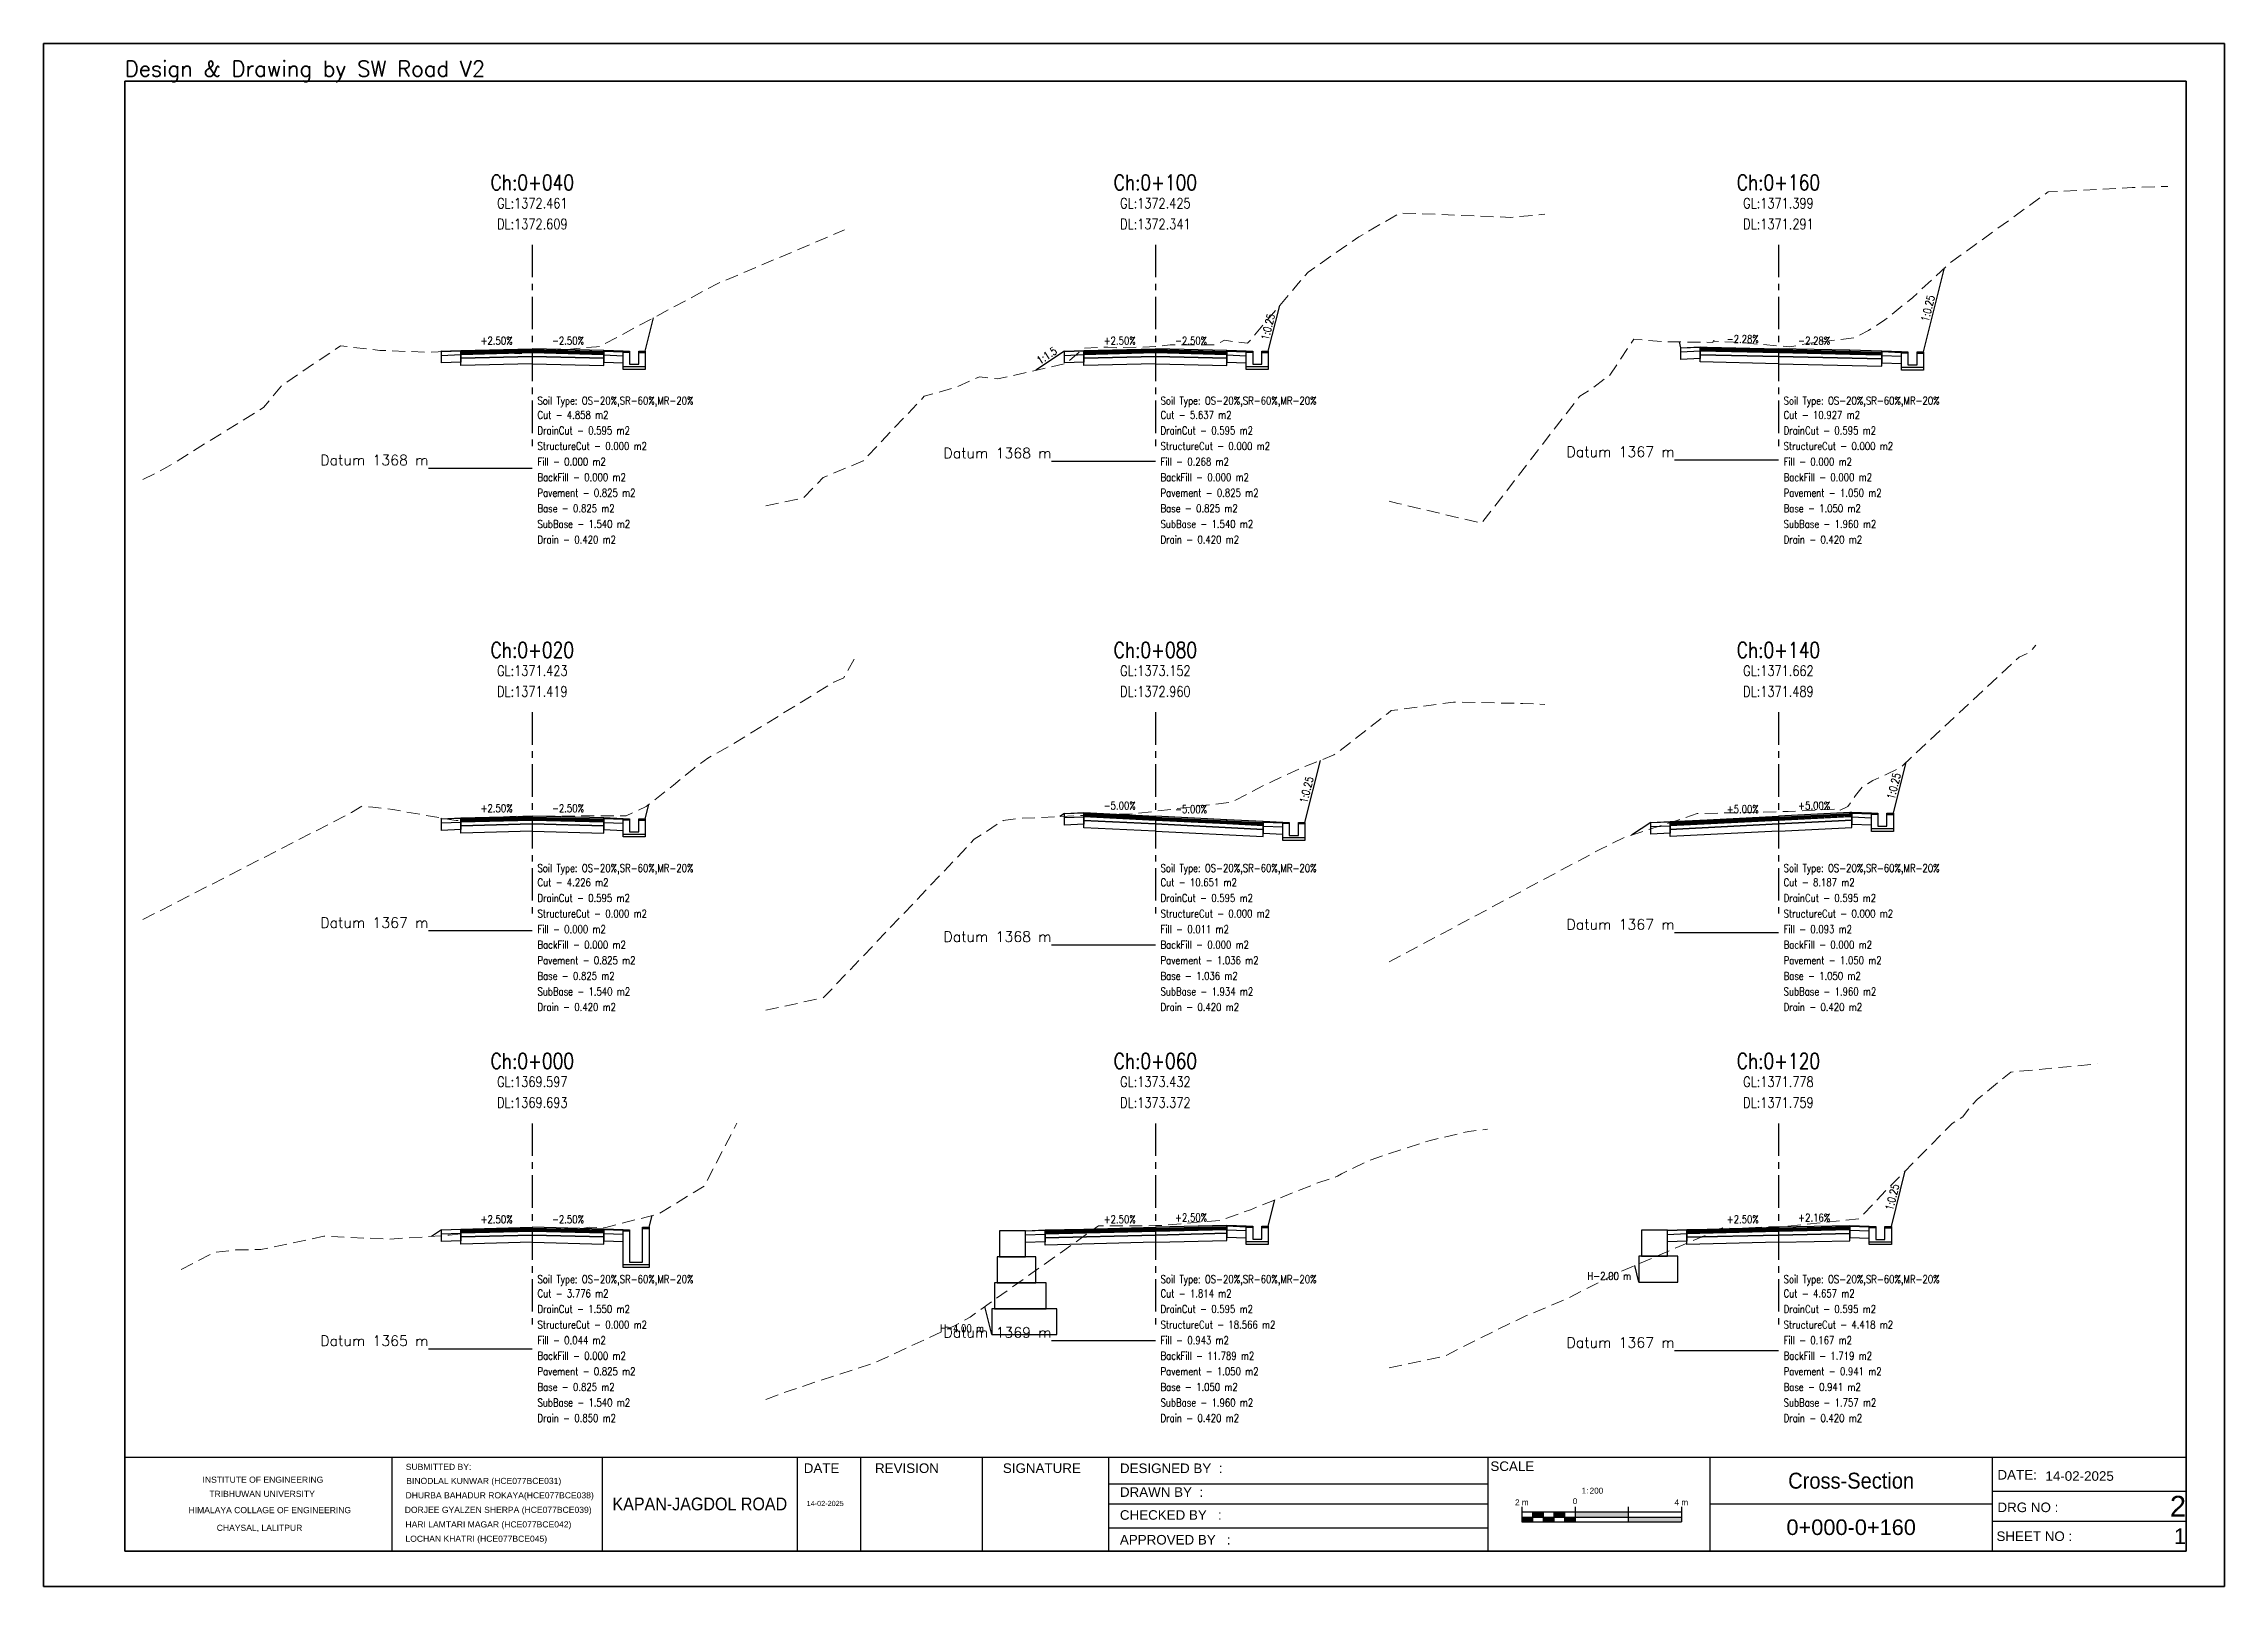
# Model space of a CAD drawing. Extents: x -19 to 1577, y -12 to 48.
# Drawn here: x -18.8 to 65.2, y -11.7 to 47.7 of the extents above; entities that cross this region are included whole.
import ezdxf
from ezdxf.enums import TextEntityAlignment as Align

# ---------------------------------------------------------------- set-up
doc = ezdxf.new("R2010")
doc.units = 0
doc.header["$MEASUREMENT"] = 0
doc.linetypes.add('Center', pattern=[2, 1.25, -0.25, 0.25, -0.25])
doc.linetypes.add('Dashed', pattern=[0.75, 0.5, -0.25])
for name, color, linetype in [('BackFill-Area', 7, 'Continuous'), ('Base', 6, 'Continuous'), ('Base-Area', 7, 'Continuous'), ('Cut-Area', 7, 'Continuous'), ('CutFillLine', 4, 'Continuous'), ('Drain', 3, 'Continuous'), ('Drain-Area', 7, 'Continuous'), ('DrainCut-Area', 7, 'Continuous'), ('ExtraWideningLayers', 7, 'Continuous'), ('Fill-Area', 7, 'Continuous'), ('Frame', 7, 'Continuous'), ('GabionRetainingWall', 140, 'Continuous'), ('Height', 7, 'Continuous'), ('L_CF_Slope', 7, 'Continuous'), ('L_Slope', 7, 'Continuous'), ('Pavement-Area', 7, 'Continuous'), ('PavementLayers', 1, 'Continuous'), ('R_CF_Slope', 7, 'Continuous'), ('R_Slope', 7, 'Continuous'), ('Shoulder', 2, 'Continuous'), ('Soil Type', 7, 'Continuous'), ('StructureCut-Area', 7, 'Continuous'), ('SubBase', 7, 'Continuous'), ('SubBase-Area', 7, 'Continuous')]:
    doc.layers.add(name, color=color, linetype=linetype)
for name, color, linetype, lineweight in [('CenterLine', 5, 'Center', 25), ('ChainageTxt', 7, 'Continuous', 25), ('DatumLabel', 1, 'Continuous', 25), ('DLTxt', 1, 'Continuous', 25), ('GL', 104, 'Dashed', 18), ('GLTxt', 3, 'Continuous', 25)]:
    doc.layers.add(name, color=color, linetype=linetype, lineweight=lineweight)
doc.styles.add('ARIAL', font='arial.ttf')
doc.styles.get("Standard").update_dxf_attribs({"font": 'simplex.shx'})

msp = doc.modelspace()

# ---------------------------------------------------------------- texts
msp.add_text('Design & Drawing by SW Road V2', height=0.6).set_placement((-15.7, 46.3), align=Align.BOTTOM_LEFT)
at = {"layer": 'BackFill-Area', "width": 0.8}
for s, p in [('BackFill - 0.000 m2', (0.2, 31.2)), ('BackFill - 0.000 m2', (24.2, 31.2)), ('BackFill - 0.000 m2', (48.2, 31.2)), ('BackFill - 0.000 m2', (0.2, 13.2)), ('BackFill - 0.000 m2', (24.2, 13.2)), ('BackFill - 0.000 m2', (48.2, 13.2)), ('BackFill - 0.000 m2', (0.2, -2.627)), ('BackFill - 11.789 m2', (24.2, -2.627)), ('BackFill - 1.719 m2', (48.2, -2.627))]:
    msp.add_text(s, height=0.3, dxfattribs=at).set_placement(p, align=Align.TOP_LEFT)
at = {"layer": 'Base-Area', "width": 0.8}
for s, p in [('Base - 0.825 m2', (0.2, 30)), ('Base - 0.825 m2', (24.2, 30)), ('Base - 1.050 m2', (48.2, 30)), ('Base - 0.825 m2', (0.2, 12)), ('Base - 1.036 m2', (24.2, 12)), ('Base - 1.050 m2', (48.2, 12)), ('Base - 0.825 m2', (0.2, -3.827)), ('Base - 1.050 m2', (24.2, -3.827)), ('Base - 0.941 m2', (48.2, -3.827))]:
    msp.add_text(s, height=0.3, dxfattribs=at).set_placement(p, align=Align.TOP_LEFT)
at = {"layer": 'ChainageTxt', "width": 0.8}
for s, p in [('Ch:0+040', (0, 42.4)), ('Ch:0+100', (24, 42.4)), ('Ch:0+160', (48, 42.4)), ('Ch:0+020', (0, 24.4)), ('Ch:0+080', (24, 24.4)), ('Ch:0+140', (48, 24.4)), ('Ch:0+000', (0, 8.573)), ('Ch:0+060', (24, 8.573)), ('Ch:0+120', (48, 8.573))]:
    msp.add_text(s, height=0.6, dxfattribs=at).set_placement(p, align=Align.MIDDLE_CENTER)
at = {"layer": 'Cut-Area', "width": 0.8}
for s, p in [('Cut - 4.858 m2', (0.2, 33.6)), ('Cut - 5.637 m2', (24.2, 33.6)), ('Cut - 10.927 m2', (48.2, 33.6)), ('Cut - 4.226 m2', (0.2, 15.6)), ('Cut - 10.651 m2', (24.2, 15.6)), ('Cut - 8.187 m2', (48.2, 15.6)), ('Cut - 3.776 m2', (0.2, -0.227)), ('Cut - 1.814 m2', (24.2, -0.227)), ('Cut - 4.657 m2', (48.2, -0.227))]:
    msp.add_text(s, height=0.3, dxfattribs=at).set_placement(p, align=Align.TOP_LEFT)
at = {"layer": 'DatumLabel'}
for s, p in [('Datum 1368 m', (20, 31.659)), ('Datum 1367 m', (44, 31.709)), ('Datum 1368 m', (-4, 31.391)), ('Datum 1367 m', (-4, 13.581)), ('Datum 1368 m', (20, 13.04)), ('Datum 1367 m', (44, 13.511)), ('Datum 1369 m', (20, -2.198)), ('Datum 1365 m', (-4, -2.519)), ('Datum 1367 m', (44, -2.586))]:
    msp.add_text(s, height=0.4, dxfattribs=at).set_placement(p, align=Align.BOTTOM_RIGHT)
at = {"layer": 'DLTxt', "width": 0.8}
for s, p in [('DL:1372.609', (0, 40.8)), ('DL:1372.341', (24, 40.8)), ('DL:1371.291', (48, 40.8)), ('DL:1371.419', (0, 22.8)), ('DL:1372.960', (24, 22.8)), ('DL:1371.489', (48, 22.8)), ('DL:1369.693', (0, 6.973)), ('DL:1373.372', (24, 6.973)), ('DL:1371.759', (48, 6.973))]:
    msp.add_text(s, height=0.4, dxfattribs=at).set_placement(p, align=Align.MIDDLE_CENTER)
at = {"layer": 'Drain-Area', "width": 0.8}
for s, p in [('Drain - 0.420 m2', (0.2, 28.8)), ('Drain - 0.420 m2', (24.2, 28.8)), ('Drain - 0.420 m2', (48.2, 28.8)), ('Drain - 0.420 m2', (0.2, 10.8)), ('Drain - 0.420 m2', (24.2, 10.8)), ('Drain - 0.420 m2', (48.2, 10.8)), ('Drain - 0.850 m2', (0.2, -5.027)), ('Drain - 0.420 m2', (24.2, -5.027)), ('Drain - 0.420 m2', (48.2, -5.027))]:
    msp.add_text(s, height=0.3, dxfattribs=at).set_placement(p, align=Align.TOP_LEFT)
at = {"layer": 'DrainCut-Area', "width": 0.8}
for s, p in [('DrainCut - 0.595 m2', (0.2, 33)), ('DrainCut - 0.595 m2', (24.2, 33)), ('DrainCut - 0.595 m2', (48.2, 33)), ('DrainCut - 0.595 m2', (0.2, 15)), ('DrainCut - 0.595 m2', (24.2, 15)), ('DrainCut - 0.595 m2', (48.2, 15)), ('DrainCut - 1.550 m2', (0.2, -0.827)), ('DrainCut - 0.595 m2', (24.2, -0.827)), ('DrainCut - 0.595 m2', (48.2, -0.827))]:
    msp.add_text(s, height=0.3, dxfattribs=at).set_placement(p, align=Align.TOP_LEFT)
at = {"layer": 'Fill-Area', "width": 0.8}
for s, p in [('Fill - 0.000 m2', (0.2, 31.8)), ('Fill - 0.268 m2', (24.2, 31.8)), ('Fill - 0.000 m2', (48.2, 31.8)), ('Fill - 0.000 m2', (0.2, 13.8)), ('Fill - 0.011 m2', (24.2, 13.8)), ('Fill - 0.093 m2', (48.2, 13.8)), ('Fill - 0.044 m2', (0.2, -2.027)), ('Fill - 0.943 m2', (24.2, -2.027)), ('Fill - 0.167 m2', (48.2, -2.027))]:
    msp.add_text(s, height=0.3, dxfattribs=at).set_placement(p, align=Align.TOP_LEFT)
at = {"layer": 'GLTxt', "width": 0.8}
for s, p in [('GL:1372.461', (0, 41.6)), ('GL:1372.425', (24, 41.6)), ('GL:1371.399', (48, 41.6)), ('GL:1371.423', (0, 23.6)), ('GL:1373.152', (24, 23.6)), ('GL:1371.662', (48, 23.6)), ('GL:1369.597', (0, 7.773)), ('GL:1373.432', (24, 7.773)), ('GL:1371.778', (48, 7.773))]:
    msp.add_text(s, height=0.4, dxfattribs=at).set_placement(p, align=Align.MIDDLE_CENTER)
at = {"layer": 'Height', "width": 0.8}
for s, p in [('H-2.00 m', (42.327, 0.055)), ('H-4.00 m', (17.4, -1.963))]:
    msp.add_text(s, height=0.3, dxfattribs=at).set_placement(p, align=Align.BOTTOM_RIGHT)
at = {"layer": 'L_CF_Slope', "width": 0.8}
msp.add_text('1:1.5', height=0.3, rotation=33.69007, dxfattribs=at).set_placement((19.951, 35.535), align=Align.BOTTOM_CENTER)
at = {"layer": 'L_Slope', "width": 0.8}
for s, p in [('+2.50%', (-1.375, 36.066)), ('+2.50%', (22.625, 36.066)), ('-2.28%', (46.625, 36.131)), ('-5.00%', (22.625, 18.169)), ('+2.50%', (-1.375, 18.066)), ('+5.00%', (46.625, 18.031)), ('+2.50%', (-1.375, 2.239)), ('+2.50%', (22.625, 2.239)), ('+2.50%', (46.625, 2.239))]:
    msp.add_text(s, height=0.3, dxfattribs=at).set_placement(p, align=Align.BOTTOM_CENTER)
at = {"layer": 'Pavement-Area', "width": 0.8}
for s, p in [('Pavement - 0.825 m2', (0.2, 30.6)), ('Pavement - 0.825 m2', (24.2, 30.6)), ('Pavement - 1.050 m2', (48.2, 30.6)), ('Pavement - 0.825 m2', (0.2, 12.6)), ('Pavement - 1.036 m2', (24.2, 12.6)), ('Pavement - 1.050 m2', (48.2, 12.6)), ('Pavement - 0.825 m2', (0.2, -3.227)), ('Pavement - 1.050 m2', (24.2, -3.227)), ('Pavement - 0.941 m2', (48.2, -3.227))]:
    msp.add_text(s, height=0.3, dxfattribs=at).set_placement(p, align=Align.TOP_LEFT)
at = {"layer": 'R_CF_Slope', "width": 0.8}
for p in [(53.992, 37.494), (28.571, 36.783), (30.057, 18.955), (52.677, 19.098), (52.618, 3.274)]:
    msp.add_text('1:0.25', height=0.3, rotation=75.96376, dxfattribs=at).set_placement(p, align=Align.BOTTOM_CENTER)
at = {"layer": 'R_Slope', "width": 0.8}
for s, p in [('-2.50%', (1.375, 36.066)), ('-2.50%', (25.375, 36.066)), ('-2.28%', (49.375, 36.069)), ('+5.00%', (49.375, 18.169)), ('-2.50%', (1.375, 18.066)), ('-5.00%', (25.375, 18.031)), ('-2.50%', (1.375, 2.239)), ('+2.50%', (25.375, 2.308)), ('+2.16%', (49.375, 2.303))]:
    msp.add_text(s, height=0.3, dxfattribs=at).set_placement(p, align=Align.BOTTOM_CENTER)
at = {"layer": 'Soil Type', "width": 0.8}
for p in [(0.2, 34), (24.2, 34), (48.2, 34), (0.2, 16), (24.2, 16), (48.2, 16), (0.2, 0.173), (24.2, 0.173), (48.2, 0.173)]:
    msp.add_text('Soil Type: OS-20%,SR-60%,MR-20%', height=0.3, dxfattribs=at).set_placement(p, align=Align.MIDDLE_LEFT)
at = {"layer": 'StructureCut-Area', "width": 0.8}
for s, p in [('StructureCut - 0.000 m2', (0.2, 32.4)), ('StructureCut - 0.000 m2', (24.2, 32.4)), ('StructureCut - 0.000 m2', (48.2, 32.4)), ('StructureCut - 0.000 m2', (0.2, 14.4)), ('StructureCut - 0.000 m2', (24.2, 14.4)), ('StructureCut - 0.000 m2', (48.2, 14.4)), ('StructureCut - 0.000 m2', (0.2, -1.427)), ('StructureCut - 18.566 m2', (24.2, -1.427)), ('StructureCut - 4.418 m2', (48.2, -1.427))]:
    msp.add_text(s, height=0.3, dxfattribs=at).set_placement(p, align=Align.TOP_LEFT)
at = {"layer": 'SubBase-Area', "width": 0.8}
for s, p in [('SubBase - 1.540 m2', (0.2, 29.4)), ('SubBase - 1.540 m2', (24.2, 29.4)), ('SubBase - 1.960 m2', (48.2, 29.4)), ('SubBase - 1.540 m2', (0.2, 11.4)), ('SubBase - 1.934 m2', (24.2, 11.4)), ('SubBase - 1.960 m2', (48.2, 11.4)), ('SubBase - 1.540 m2', (0.2, -4.427)), ('SubBase - 1.960 m2', (24.2, -4.427)), ('SubBase - 1.757 m2', (48.2, -4.427))]:
    msp.add_text(s, height=0.3, dxfattribs=at).set_placement(p, align=Align.TOP_LEFT)

# ---------------------------------------------------------------- blocks, each defined once
blk = doc.blocks.new('SheetA3-1')
at = {"layer": 'Frame', "color": 6, "linetype": 'Continuous', "lineweight": 35}
for p, q in [((397, 0), (0, 0)), ((0, 0), (0, -283)), ((397, -283), (397, 0)), ((0, -283), (397, -283))]:
    blk.add_line(p, q, dxfattribs=at)
at = {"layer": 'Frame', "linetype": 'Continuous', "lineweight": 30}
for p, q in [((397, -264.94), (0, -264.94)), ((51.51, -282.86), (51.51, -264.94)), ((91.94, -264.94), (91.94, -282.86)), ((129.6, -282.86), (129.6, -264.94)), ((141.75, -282.86), (141.75, -264.94)), ((165.2, -282.86), (165.2, -264.94)), ((189.51, -282.86), (189.51, -264.94)), ((262.53, -264.94), (262.53, -282.86)), ((305.32, -282.86), (305.32, -264.94)), ((359.69, -264.94), (359.69, -282.86)), ((189.51, -270.06), (262.53, -270.06)), ((359.69, -271.47), (397, -271.47)), ((189.51, -273.9), (262.53, -273.9)), ((305.32, -273.9), (359.69, -273.9)), ((189.51, -278.48), (262.53, -278.48)), ((359.69, -277.21), (397, -277.21))]:
    blk.add_line(p, q, dxfattribs=at)
at = {"layer": 'Frame', "color": 7, "linetype": 'Continuous'}
for p, q in [((269.08, -274.49), (269.08, -277.35)), ((299.8, -275.51), (269.08, -275.51)), ((269.08, -276.43), (299.8, -276.43)), ((271.13, -275.51), (271.13, -277.35)), ((273.18, -275.51), (273.18, -277.35)), ((275.23, -275.51), (275.23, -277.35)), ((277.28, -275.51), (277.28, -277.35)), ((279.32, -274.49), (279.32, -277.35)), ((289.56, -274.49), (289.56, -277.35)), ((299.8, -274.49), (299.8, -277.35)), ((269.08, -277.35), (299.8, -277.35))]:
    blk.add_line(p, q, dxfattribs=at)
at = {"layer": 'Frame', "color": 6, "linetype": 'Continuous', "lineweight": 35}
blk.add_lwpolyline([(-15.62, -289.77), (404.38, -289.77), (404.38, 7.23), (-15.62, 7.23)], close=True, dxfattribs=at)
at = {"layer": 'Frame', "color": 7, "linetype": 'Continuous'}
for points in [[(269.08, -276.43), (269.08, -277.35), (271.13, -276.43), (271.13, -277.35)], [(271.13, -275.51), (271.13, -276.43), (273.18, -275.51), (273.18, -276.43)], [(273.18, -276.43), (273.18, -277.35), (275.23, -276.43), (275.23, -277.35)], [(275.23, -276.43), (275.23, -275.51), (277.28, -276.43), (277.28, -275.51)], [(277.28, -276.43), (277.28, -277.35), (279.32, -276.43), (279.32, -277.35)], [(279.32, -276.43), (279.32, -275.51), (289.56, -276.43), (289.56, -275.51)], [(289.56, -276.43), (289.56, -277.35), (299.8, -276.43), (299.8, -277.35)]]:
    blk.add_solid(points, dxfattribs=at)
at = {"color": 1, "style": 'ARIAL'}
for tag, height, p in [('DWGNUM', 4, (397, -274.34)), ('SHEETNUM', 3, (397, -280.11))]:
    blk.add_attdef(tag, text='', height=height, dxfattribs=at).set_placement(p, align=Align.MIDDLE_RIGHT)
at = {"style": 'ARIAL'}
blk.add_attdef('CHRANGE', text='', height=3, dxfattribs=at).set_placement((332.51, -278.38), align=Align.MIDDLE_CENTER)
at = {"layer": 'Frame', "linetype": 'Continuous', "style": 'ARIAL'}
for s, height, p in [('INSTITUTE OF ENGINEERING', 1.1795, (26.62, -269.82)), ('SCALE ', 1.843, (267.6, -267.56))]:
    blk.add_text(s, height=height, dxfattribs=at).set_placement(p, align=Align.CENTER)
for s, height, p in [('SUBMITTED BY:', 1.1795, (54.13, -267.35)), ('DATE', 1.843, (130.78, -267.94)), ('REVISION', 1.843, (144.51, -267.94)), ('SIGNATURE', 1.843, (169.13, -267.94)), ('DESIGNED BY  :', 1.8429, (191.67, -267.96)), ('DHURBA BAHADUR ROKAYA(HCE077BCE038)', 1.1795, (54.09, -272.83)), ('BINODLAL KUNWAR (HCE077BCE031)', 1.1795, (54.23, -270.06)), ('DRAWN BY  :', 1.8429, (191.67, -272.54)), ('DORJEE GYALZEN SHERPA (HCE077BCE039)', 1.1795, (53.94, -275.63)), ('HARI LAMTARI MAGAR (HCE077BCE042)', 1.1795, (54.07, -278.43)), ('14-02-2025', 1, (131.34, -274.31)), ('CHECKED BY   :', 1.8429, (191.67, -276.95)), ('LOCHAN KHATRI (HCE077BCE045)', 1.1795, (54.07, -281.19)), ('APPROVED BY   :', 1.8429, (191.67, -281.72))]:
    blk.add_text(s, height=height, dxfattribs=at).set_placement(p)
at = {"layer": 'Frame', "color": 7, "linetype": 'Continuous', "style": 'ARIAL'}
for s, height, p in [('DATE:', 1.843, (360.68, -269.21)), ('14-02-2025', 1.843, (369.92, -269.45)), ('DRG NO : ', 1.843, (360.68, -275.48)), ('SHEET NO : ', 1.8429, (360.49, -281.04))]:
    blk.add_text(s, height=height, dxfattribs=at).set_placement(p)
at = {"layer": 'Frame', "linetype": 'Continuous', "style": 'ARIAL'}
for s, p in [('TRIBHUWAN UNIVERSITY', (26.46, -271.96)), ('HIMALAYA COLLAGE OF ENGINEERING', (27.95, -275.09)), ('CHAYSAL, LALITPUR', (25.97, -278.6))]:
    blk.add_text(s, height=1.1795, dxfattribs=at).set_placement(p, align=Align.MIDDLE)
at = {"layer": 'Frame', "color": 7, "linetype": 'Continuous', "style": 'ARIAL'}
for s, height, p in [('0', 1.13, (279.32, -273.93)), ('1: ', 1.126, (281.48, -271.89))]:
    blk.add_text(s, height=height, dxfattribs=at).set_placement(p, align=Align.CENTER)
at = {"layer": 'Frame', "linetype": 'Continuous', "lineweight": 30, "style": 'ARIAL', "width": 0.9}
for tag, height, p in [('DWGNAME', 3.07, (332.51, -269.42)), ('KAPAN-JAGDOLROAD', 2.46, (110.77, -273.9))]:
    blk.add_attdef(tag, text='', height=height, dxfattribs=at).set_placement(p, align=Align.MIDDLE_CENTER)
at = {"layer": 'Frame', "color": 7, "linetype": 'Continuous', "style": 'ARIAL'}
blk.add_attdef('HSCALE', (282.14, -271.91), '', height=1.13, dxfattribs=at)
for tag, p in [('V1', (269.08, -274.49)), ('V2', (299.8, -274.49))]:
    blk.add_attdef(tag, text='', height=1.13, dxfattribs=at).set_placement(p, align=Align.BOTTOM_CENTER)

# ---------------------------------------------------------------- linework, layer by layer
at = {"layer": 'Base'}
for points in [[(0, 35.85), (0, 35.7), (-2.75, 35.631), (-2.75, 35.631), (-2.75, 35.781), (0, 35.85)], [(0, 35.85), (0, 35.7), (2.75, 35.631), (2.75, 35.631), (2.75, 35.781), (0, 35.85)], [(24, 35.85), (24, 35.7), (21.25, 35.631), (21.25, 35.631), (21.25, 35.781), (24, 35.85)], [(24, 35.85), (24, 35.7), (26.75, 35.631), (26.75, 35.631), (26.75, 35.781), (24, 35.85)], [(48, 35.85), (48, 35.7), (44.988, 35.769), (44.988, 35.769), (44.988, 35.919), (48, 35.85)], [(48, 35.85), (48, 35.7), (51.988, 35.609), (51.988, 35.609), (51.988, 35.759), (48, 35.85)], [(0, 17.85), (0, 17.7), (-2.75, 17.631), (-2.75, 17.631), (-2.75, 17.781), (0, 17.85)], [(0, 17.85), (0, 17.7), (2.75, 17.631), (2.75, 17.631), (2.75, 17.781), (0, 17.85)], [(24, 17.85), (24, 17.7), (21.25, 17.837), (21.25, 17.837), (21.25, 17.987), (24, 17.85)], [(24, 17.85), (24, 17.7), (28.158, 17.492), (28.158, 17.492), (28.158, 17.642), (24, 17.85)], [(48, 17.85), (48, 17.7), (43.83, 17.492), (43.83, 17.492), (43.83, 17.642), (48, 17.85)], [(48, 17.85), (48, 17.7), (50.83, 17.842), (50.83, 17.842), (50.83, 17.992), (48, 17.85)], [(0, 2.023), (0, 1.873), (-2.75, 1.805), (-2.75, 1.805), (-2.75, 1.955), (0, 2.023)], [(0, 2.023), (0, 1.873), (2.75, 1.805), (2.75, 1.805), (2.75, 1.955), (0, 2.023)], [(24, 2.023), (24, 1.873), (19.75, 1.767), (19.75, 1.767), (19.75, 1.917), (24, 2.023)], [(24, 2.023), (24, 1.873), (26.75, 1.942), (26.75, 1.942), (26.75, 2.092), (24, 2.023)], [(48, 2.023), (48, 1.873), (44.477, 1.785), (44.477, 1.785), (44.477, 1.935), (48, 2.023)], [(48, 2.023), (48, 1.873), (50.75, 1.933), (50.75, 1.933), (50.75, 2.083), (48, 2.023)]]:
    msp.add_lwpolyline(points, dxfattribs=at)
at = {"layer": 'CenterLine'}
for p, q in [((0, 40), (0, 32)), ((24, 40), (24, 32)), ((48, 40), (48, 32)), ((0, 22), (0, 14)), ((24, 22), (24, 14)), ((48, 22), (48, 14)), ((0, 6.173), (0, -1.827)), ((24, 6.173), (24, -1.827)), ((48, 6.173), (48, -1.827))]:
    msp.add_line(p, q, dxfattribs=at)
at = {"layer": 'CutFillLine'}
for points in [[(53.588, 35.879), (54.396, 39.109)], [(4.35, 35.901), (4.673, 37.192)], [(28.35, 35.901), (28.791, 37.666)], [(44.238, 36.039), (44.183, 36.262)], [(-3.5, 35.901), (-3.522, 35.887)], [(20.5, 35.901), (19.401, 35.169)], [(29.758, 17.762), (30.355, 20.147)], [(52.43, 18.112), (52.923, 20.084)], [(-3.5, 17.901), (-3.507, 17.929)], [(4.35, 17.901), (4.487, 18.45)], [(20.5, 18.108), (20.316, 17.985)], [(43.08, 17.762), (42.34, 17.268)], [(52.35, 2.203), (52.885, 4.345)], [(4.5, 2.175), (4.611, 2.619)], [(28.35, 2.212), (28.603, 3.225)], [(-3.5, 2.075), (-3.881, 1.821)], [(42.627, 0.055), (42.466, 0.697)], [(17.7, -1.963), (17.43, -0.883)]]:
    msp.add_lwpolyline(points, dxfattribs=at)
at = {"layer": 'DatumLabel'}
for p, q in [((0, 31.391), (-4, 31.391)), ((24, 31.659), (20, 31.659)), ((48, 31.709), (44, 31.709)), ((0, 13.581), (-4, 13.581)), ((48, 13.511), (44, 13.511)), ((24, 13.04), (20, 13.04)), ((0, -2.519), (-4, -2.519)), ((24, -2.198), (20, -2.198)), ((48, -2.586), (44, -2.586))]:
    msp.add_line(p, q, dxfattribs=at)
at = {"layer": 'Drain'}
for points in [[(3.5, 35.901), (3.75, 35.901), (3.75, 35.851), (3.75, 35.401), (4.1, 35.401), (4.1, 35.851), (4.1, 35.901), (4.35, 35.901), (4.35, 35.851), (4.35, 35.401), (4.35, 35.301), (4.35, 35.201), (3.5, 35.201), (3.5, 35.301), (3.5, 35.401), (3.5, 35.851), (3.5, 35.901)], [(3.75, 35.851), (3.5, 35.851)], [(4.35, 35.301), (3.5, 35.301)], [(4.1, 35.851), (4.35, 35.851)], [(27.5, 35.901), (27.75, 35.901), (27.75, 35.851), (27.75, 35.401), (28.1, 35.401), (28.1, 35.851), (28.1, 35.901), (28.35, 35.901), (28.35, 35.851), (28.35, 35.401), (28.35, 35.301), (28.35, 35.201), (27.5, 35.201), (27.5, 35.301), (27.5, 35.401), (27.5, 35.851), (27.5, 35.901)], [(27.75, 35.851), (27.5, 35.851)], [(28.35, 35.301), (27.5, 35.301)], [(28.1, 35.851), (28.35, 35.851)], [(52.738, 35.879), (52.988, 35.879), (52.988, 35.829), (52.988, 35.379), (53.338, 35.379), (53.338, 35.829), (53.338, 35.879), (53.588, 35.879), (53.588, 35.829), (53.588, 35.379), (53.588, 35.279), (53.588, 35.179), (52.738, 35.179), (52.738, 35.279), (52.738, 35.379), (52.738, 35.829), (52.738, 35.879)], [(52.988, 35.829), (52.738, 35.829)], [(53.338, 35.829), (53.588, 35.829)], [(53.588, 35.279), (52.738, 35.279)], [(3.5, 17.901), (3.75, 17.901), (3.75, 17.851), (3.75, 17.401), (4.1, 17.401), (4.1, 17.851), (4.1, 17.901), (4.35, 17.901), (4.35, 17.851), (4.35, 17.401), (4.35, 17.301), (4.35, 17.201), (3.5, 17.201), (3.5, 17.301), (3.5, 17.401), (3.5, 17.851), (3.5, 17.901)], [(3.75, 17.851), (3.5, 17.851)], [(4.1, 17.851), (4.35, 17.851)], [(28.908, 17.762), (29.158, 17.762), (29.158, 17.712), (29.158, 17.262), (29.508, 17.262), (29.508, 17.712), (29.508, 17.762), (29.758, 17.762), (29.758, 17.712), (29.758, 17.262), (29.758, 17.162), (29.758, 17.062), (28.908, 17.062), (28.908, 17.162), (28.908, 17.262), (28.908, 17.712), (28.908, 17.762)], [(29.158, 17.712), (28.908, 17.712)], [(29.508, 17.712), (29.758, 17.712)], [(51.58, 18.112), (51.83, 18.112), (51.83, 18.062), (51.83, 17.612), (52.18, 17.612), (52.18, 18.062), (52.18, 18.112), (52.43, 18.112), (52.43, 18.062), (52.43, 17.612), (52.43, 17.512), (52.43, 17.412), (51.58, 17.412), (51.58, 17.512), (51.58, 17.612), (51.58, 18.062), (51.58, 18.112)], [(51.83, 18.062), (51.58, 18.062)], [(52.18, 18.062), (52.43, 18.062)], [(4.35, 17.301), (3.5, 17.301)], [(29.758, 17.162), (28.908, 17.162)], [(52.43, 17.512), (51.58, 17.512)], [(3.5, 2.075), (3.75, 2.075), (3.75, 2.025), (3.75, 0.825), (4.25, 0.825), (4.25, 2.125), (4.25, 2.175), (4.5, 2.175), (4.5, 2.125), (4.5, 0.825), (4.5, 0.725), (4.5, 0.625), (3.5, 0.625), (3.5, 0.725), (3.5, 0.825), (3.5, 2.025), (3.5, 2.075)], [(3.75, 2.025), (3.5, 2.025)], [(4.25, 2.125), (4.5, 2.125)], [(27.5, 2.212), (27.75, 2.212), (27.75, 2.162), (27.75, 1.712), (28.1, 1.712), (28.1, 2.162), (28.1, 2.212), (28.35, 2.212), (28.35, 2.162), (28.35, 1.712), (28.35, 1.612), (28.35, 1.512), (27.5, 1.512), (27.5, 1.612), (27.5, 1.712), (27.5, 2.162), (27.5, 2.212)], [(27.75, 2.162), (27.5, 2.162)], [(28.1, 2.162), (28.35, 2.162)], [(51.5, 2.203), (51.75, 2.203), (51.75, 2.153), (51.75, 1.703), (52.1, 1.703), (52.1, 2.153), (52.1, 2.203), (52.35, 2.203), (52.35, 2.153), (52.35, 1.703), (52.35, 1.603), (52.35, 1.503), (51.5, 1.503), (51.5, 1.603), (51.5, 1.703), (51.5, 2.153), (51.5, 2.203)], [(51.75, 2.153), (51.5, 2.153)], [(52.1, 2.153), (52.35, 2.153)], [(28.35, 1.612), (27.5, 1.612)], [(52.35, 1.603), (51.5, 1.603)], [(4.5, 0.725), (3.5, 0.725)]]:
    msp.add_lwpolyline(points, dxfattribs=at)
at = {"layer": 'ExtraWideningLayers'}
for points in [[(45.25, 36.063), (45.25, 36.013), (44.988, 36.019), (44.988, 36.019), (44.988, 36.069), (45.25, 36.063)], [(45.25, 36.013), (45.25, 35.963), (44.988, 35.969), (44.988, 35.969), (44.988, 36.019), (45.25, 36.013)], [(45.25, 35.963), (45.25, 35.913), (44.988, 35.919), (44.988, 35.919), (44.988, 35.969), (45.25, 35.963)], [(50.75, 35.937), (50.75, 35.887), (51.988, 35.859), (51.988, 35.859), (51.988, 35.909), (50.75, 35.937)], [(50.75, 35.887), (50.75, 35.837), (51.988, 35.809), (51.988, 35.809), (51.988, 35.859), (50.75, 35.887)], [(50.75, 35.837), (50.75, 35.787), (51.988, 35.759), (51.988, 35.759), (51.988, 35.809), (50.75, 35.837)], [(26.75, 17.863), (26.75, 17.812), (28.158, 17.742), (28.158, 17.742), (28.158, 17.792), (26.75, 17.863)], [(26.75, 17.812), (26.75, 17.762), (28.158, 17.692), (28.158, 17.692), (28.158, 17.742), (26.75, 17.812)], [(26.75, 17.762), (26.75, 17.712), (28.158, 17.642), (28.158, 17.642), (28.158, 17.692), (26.75, 17.762)], [(45.25, 17.863), (45.25, 17.812), (43.83, 17.742), (43.83, 17.742), (43.83, 17.792), (45.25, 17.863)], [(45.25, 17.812), (45.25, 17.762), (43.83, 17.692), (43.83, 17.692), (43.83, 17.742), (45.25, 17.812)], [(45.25, 17.762), (45.25, 17.712), (43.83, 17.642), (43.83, 17.642), (43.83, 17.692), (45.25, 17.762)], [(50.75, 18.137), (50.75, 18.087), (50.83, 18.092), (50.83, 18.092), (50.83, 18.142), (50.75, 18.137)], [(50.75, 18.087), (50.75, 18.037), (50.83, 18.042), (50.83, 18.042), (50.83, 18.092), (50.75, 18.087)], [(50.75, 18.037), (50.75, 17.987), (50.83, 17.992), (50.83, 17.992), (50.83, 18.042), (50.75, 18.037)], [(21.25, 2.105), (21.25, 2.055), (19.75, 2.017), (19.75, 2.017), (19.75, 2.067), (21.25, 2.105)], [(21.25, 2.055), (21.25, 2.005), (19.75, 1.967), (19.75, 1.967), (19.75, 2.017), (21.25, 2.055)], [(21.25, 2.005), (21.25, 1.955), (19.75, 1.917), (19.75, 1.917), (19.75, 1.967), (21.25, 2.005)], [(45.25, 2.105), (45.25, 2.055), (44.477, 2.035), (44.477, 2.035), (44.477, 2.085), (45.25, 2.105)], [(45.25, 2.055), (45.25, 2.005), (44.477, 1.985), (44.477, 1.985), (44.477, 2.035), (45.25, 2.055)], [(45.25, 2.005), (45.25, 1.955), (44.477, 1.935), (44.477, 1.935), (44.477, 1.985), (45.25, 2.005)]]:
    msp.add_lwpolyline(points, dxfattribs=at)
at = {"layer": 'GabionRetainingWall'}
for points in [[(19, 2.037), (18, 2.037), (18, 1.037), (19, 1.037), (19, 2.037)], [(43.727, 2.055), (42.727, 2.055), (42.727, 1.055), (43.727, 1.055), (43.727, 2.055)], [(19.4, 1.037), (17.9, 1.037), (17.9, 0.037), (19.4, 0.037), (19.4, 1.037)], [(44.127, 1.055), (42.627, 1.055), (42.627, 0.055), (44.127, 0.055), (44.127, 1.055)], [(19.8, 0.037), (17.8, 0.037), (17.8, -0.963), (19.8, -0.963), (19.8, 0.037)], [(20.2, -0.963), (17.7, -0.963), (17.7, -1.963), (20.2, -1.963), (20.2, -0.963)]]:
    msp.add_lwpolyline(points, dxfattribs=at)
at = {"layer": 'GL', "flags": 128}
for points in [[(33, 30.133), (33.344, 30.045), (36.565, 29.276), (40.35, 34.178), (40.752, 34.413), (41.502, 34.985), (42.43, 36.364), (43.565, 36.271), (45.468, 36.243), (45.494, 36.316), (45.54, 36.286), (46.27, 36.257), (48, 36.108), (48.441, 36.07), (49.19, 36.214), (50.96, 36.426), (51.474, 36.703), (52.104, 37.115), (53.175, 37.968), (54.563, 39.265), (58.394, 42.041), (61.622, 42.201), (63, 42.251)], [(9, 29.945), (10.436, 30.251), (10.886, 30.718), (11.205, 31.036), (12.745, 31.681), (15.099, 34.166), (16.336, 34.52), (17.22, 34.919), (17.913, 34.833), (20.551, 35.429), (21.243, 36.014), (22.174, 36.061), (22.496, 36.039), (23.768, 36.069), (24, 36.083), (24.132, 36.092), (24.575, 36.143), (26.3, 36.154), (26.665, 36.323), (27.551, 36.207), (29.506, 38.507), (29.882, 38.949), (31.836, 40.307), (33.415, 41.218), (34.164, 41.202), (37.698, 41.053), (39, 41.181)], [(-15, 30.958), (-14.074, 31.433), (-10.348, 33.736), (-9.633, 34.595), (-7.394, 36.109), (-5.873, 35.934), (-4.084, 35.865), (-3.63, 35.879), (-3.018, 35.923), (-0.967, 35.829), (-0.485, 35.808), (0, 35.852), (2.468, 36.075), (2.619, 36.092), (7.122, 38.503), (11.46, 40.33), (12.021, 40.577)], [(33, 12.386), (41.174, 16.746), (42.063, 17.177), (44.873, 18.099), (48, 18.173), (48.371, 18.182), (50.377, 18.275), (50.379, 18.238), (50.674, 18.369), (50.969, 18.791), (51.23, 19.122), (51.63, 19.373), (52.171, 19.614), (52.695, 19.871), (57.268, 24.123), (57.657, 24.296), (57.909, 24.581)], [(-15, 14.019), (-6.964, 18.14), (-6.568, 18.385), (-6.148, 18.353), (-5.371, 18.252), (-2.938, 17.831), (-2.288, 17.904), (-0.461, 18.005), (0, 18.004), (0.625, 18.002), (3.62, 18.017), (4.391, 18.374), (5.439, 19.197), (6.217, 19.842), (6.76, 20.237), (7.679, 20.749), (11.617, 23.159), (11.994, 23.332), (12.432, 24.103)], [(9, 10.526), (11.222, 11.014), (17.024, 17.109), (18.138, 17.834), (18.753, 17.913), (21.303, 18.03), (22.241, 18.005), (22.556, 18.079), (23.119, 18.087), (24, 18.192), (26.929, 18.54), (28.265, 19.226), (28.443, 19.313), (29.715, 19.892), (30.876, 20.356), (30.938, 20.395), (31.005, 20.44), (31.071, 20.496), (32.957, 21.959), (33.077, 22.065), (35.489, 22.393), (38.158, 22.341), (39, 22.306)], [(33, -3.241), (35.126, -2.796), (36.388, -2.159), (38.241, -1.253), (39.814, -0.599), (41.78, 0.403), (45.851, 2.146), (46.5, 2.131), (47.682, 2.188), (48, 2.192), (48.184, 2.194), (51.097, 2.502), (52.44, 3.896), (54.691, 6.164), (55.105, 6.42), (55.318, 6.717), (55.649, 7.096), (56.953, 8.146), (60.141, 8.445), (60.283, 8.461)], [(-13.523, 0.548), (-12.246, 1.203), (-11.43, 1.297), (-10.45, 1.316), (-8.028, 1.827), (-5.514, 1.714), (-4.028, 1.811), (-3.406, 1.852), (-3.196, 1.865), (-2.726, 1.922), (-2.195, 2.002), (-1.019, 2.052), (0, 2.078), (1.872, 2.126), (2.219, 2.172), (2.778, 2.156), (4.849, 2.679), (6.62, 3.749), (7.885, 6.181)], [(9, -4.453), (9.892, -4.123), (13.062, -3.089), (13.204, -3.028), (13.229, -3.018), (13.347, -2.975), (16.258, -1.626), (16.861, -1.287), (21.806, 2.226), (21.889, 2.226), (24, 2.234), (24.171, 2.234), (25.991, 2.4), (26.527, 2.435), (26.528, 2.445), (27.658, 2.849), (30.253, 3.881), (31.013, 4.135), (31.17, 4.234), (32.256, 4.756), (34.581, 5.516), (36.075, 5.865), (36.797, 5.951)]]:
    msp.add_lwpolyline(points, dxfattribs=at)
at = {"layer": 'PavementLayers'}
for points in [[(0, 36), (0, 35.95), (-2.75, 35.881), (-2.75, 35.881), (-2.75, 35.931), (0, 36)], [(0, 35.95), (0, 35.9), (-2.75, 35.831), (-2.75, 35.831), (-2.75, 35.881), (0, 35.95)], [(0, 35.9), (0, 35.85), (-2.75, 35.781), (-2.75, 35.781), (-2.75, 35.831), (0, 35.9)], [(0, 36), (0, 35.95), (2.75, 35.881), (2.75, 35.881), (2.75, 35.931), (0, 36)], [(0, 35.95), (0, 35.9), (2.75, 35.831), (2.75, 35.831), (2.75, 35.881), (0, 35.95)], [(0, 35.9), (0, 35.85), (2.75, 35.781), (2.75, 35.781), (2.75, 35.831), (0, 35.9)], [(24, 36), (24, 35.95), (21.25, 35.881), (21.25, 35.881), (21.25, 35.931), (24, 36)], [(24, 35.95), (24, 35.9), (21.25, 35.831), (21.25, 35.831), (21.25, 35.881), (24, 35.95)], [(24, 35.9), (24, 35.85), (21.25, 35.781), (21.25, 35.781), (21.25, 35.831), (24, 35.9)], [(24, 36), (24, 35.95), (26.75, 35.881), (26.75, 35.881), (26.75, 35.931), (24, 36)], [(24, 35.95), (24, 35.9), (26.75, 35.831), (26.75, 35.831), (26.75, 35.881), (24, 35.95)], [(24, 35.9), (24, 35.85), (26.75, 35.781), (26.75, 35.781), (26.75, 35.831), (24, 35.9)], [(48, 36), (48, 35.95), (45.25, 36.013), (45.25, 36.013), (45.25, 36.063), (48, 36)], [(48, 35.95), (48, 35.9), (45.25, 35.963), (45.25, 35.963), (45.25, 36.013), (48, 35.95)], [(48, 35.9), (48, 35.85), (45.25, 35.913), (45.25, 35.913), (45.25, 35.963), (48, 35.9)], [(48, 36), (48, 35.95), (50.75, 35.887), (50.75, 35.887), (50.75, 35.937), (48, 36)], [(48, 35.95), (48, 35.9), (50.75, 35.837), (50.75, 35.837), (50.75, 35.887), (48, 35.95)], [(48, 35.9), (48, 35.85), (50.75, 35.787), (50.75, 35.787), (50.75, 35.837), (48, 35.9)], [(0, 18), (0, 17.95), (-2.75, 17.881), (-2.75, 17.881), (-2.75, 17.931), (0, 18)], [(0, 17.95), (0, 17.9), (-2.75, 17.831), (-2.75, 17.831), (-2.75, 17.881), (0, 17.95)], [(0, 17.9), (0, 17.85), (-2.75, 17.781), (-2.75, 17.781), (-2.75, 17.831), (0, 17.9)], [(0, 18), (0, 17.95), (2.75, 17.881), (2.75, 17.881), (2.75, 17.931), (0, 18)], [(0, 17.95), (0, 17.9), (2.75, 17.831), (2.75, 17.831), (2.75, 17.881), (0, 17.95)], [(0, 17.9), (0, 17.85), (2.75, 17.781), (2.75, 17.781), (2.75, 17.831), (0, 17.9)], [(24, 18), (24, 17.95), (21.25, 18.087), (21.25, 18.087), (21.25, 18.137), (24, 18)], [(24, 17.95), (24, 17.9), (21.25, 18.037), (21.25, 18.037), (21.25, 18.087), (24, 17.95)], [(24, 17.9), (24, 17.85), (21.25, 17.987), (21.25, 17.987), (21.25, 18.037), (24, 17.9)], [(24, 18), (24, 17.95), (26.75, 17.812), (26.75, 17.812), (26.75, 17.863), (24, 18)], [(24, 17.95), (24, 17.9), (26.75, 17.762), (26.75, 17.762), (26.75, 17.812), (24, 17.95)], [(24, 17.9), (24, 17.85), (26.75, 17.712), (26.75, 17.712), (26.75, 17.762), (24, 17.9)], [(48, 18), (48, 17.95), (45.25, 17.812), (45.25, 17.812), (45.25, 17.863), (48, 18)], [(48, 17.95), (48, 17.9), (45.25, 17.762), (45.25, 17.762), (45.25, 17.812), (48, 17.95)], [(48, 17.9), (48, 17.85), (45.25, 17.712), (45.25, 17.712), (45.25, 17.762), (48, 17.9)], [(48, 18), (48, 17.95), (50.75, 18.087), (50.75, 18.087), (50.75, 18.137), (48, 18)], [(48, 17.95), (48, 17.9), (50.75, 18.037), (50.75, 18.037), (50.75, 18.087), (48, 17.95)], [(48, 17.9), (48, 17.85), (50.75, 17.987), (50.75, 17.987), (50.75, 18.037), (48, 17.9)], [(0, 2.173), (0, 2.123), (-2.75, 2.055), (-2.75, 2.055), (-2.75, 2.105), (0, 2.173)], [(0, 2.123), (0, 2.073), (-2.75, 2.005), (-2.75, 2.005), (-2.75, 2.055), (0, 2.123)], [(0, 2.073), (0, 2.023), (-2.75, 1.955), (-2.75, 1.955), (-2.75, 2.005), (0, 2.073)], [(0, 2.173), (0, 2.123), (2.75, 2.055), (2.75, 2.055), (2.75, 2.105), (0, 2.173)], [(0, 2.123), (0, 2.073), (2.75, 2.005), (2.75, 2.005), (2.75, 2.055), (0, 2.123)], [(0, 2.073), (0, 2.023), (2.75, 1.955), (2.75, 1.955), (2.75, 2.005), (0, 2.073)], [(24, 2.173), (24, 2.123), (21.25, 2.055), (21.25, 2.055), (21.25, 2.105), (24, 2.173)], [(24, 2.123), (24, 2.073), (21.25, 2.005), (21.25, 2.005), (21.25, 2.055), (24, 2.123)], [(24, 2.073), (24, 2.023), (21.25, 1.955), (21.25, 1.955), (21.25, 2.005), (24, 2.073)], [(24, 2.173), (24, 2.123), (26.75, 2.192), (26.75, 2.192), (26.75, 2.242), (24, 2.173)], [(24, 2.123), (24, 2.073), (26.75, 2.142), (26.75, 2.142), (26.75, 2.192), (24, 2.123)], [(24, 2.073), (24, 2.023), (26.75, 2.092), (26.75, 2.092), (26.75, 2.142), (24, 2.073)], [(48, 2.173), (48, 2.123), (45.25, 2.055), (45.25, 2.055), (45.25, 2.105), (48, 2.173)], [(48, 2.123), (48, 2.073), (45.25, 2.005), (45.25, 2.005), (45.25, 2.055), (48, 2.123)], [(48, 2.073), (48, 2.023), (45.25, 1.955), (45.25, 1.955), (45.25, 2.005), (48, 2.073)], [(48, 2.173), (48, 2.123), (50.75, 2.183), (50.75, 2.183), (50.75, 2.233), (48, 2.173)], [(48, 2.123), (48, 2.073), (50.75, 2.133), (50.75, 2.133), (50.75, 2.183), (48, 2.123)], [(48, 2.073), (48, 2.023), (50.75, 2.083), (50.75, 2.083), (50.75, 2.133), (48, 2.073)]]:
    msp.add_lwpolyline(points, dxfattribs=at)
at = {"layer": 'Shoulder'}
for p, q in [((-2.75, 35.911), (-3.5, 35.881)), ((-2.75, 35.761), (-3.5, 35.731)), ((2.75, 35.911), (3.5, 35.881)), ((2.75, 35.761), (3.5, 35.731)), ((21.25, 35.911), (20.5, 35.881)), ((21.25, 35.761), (20.5, 35.731)), ((26.75, 35.911), (27.5, 35.881)), ((26.75, 35.761), (27.5, 35.731)), ((44.988, 36.049), (44.238, 36.019)), ((44.988, 35.899), (44.238, 35.869)), ((51.988, 35.889), (52.738, 35.859)), ((51.988, 35.739), (52.738, 35.709)), ((-2.75, 17.911), (-3.5, 17.881)), ((-2.75, 17.761), (-3.5, 17.731)), ((2.75, 17.911), (3.5, 17.881)), ((2.75, 17.761), (3.5, 17.731)), ((21.25, 18.118), (20.5, 18.087)), ((21.25, 17.967), (20.5, 17.937)), ((28.158, 17.772), (28.908, 17.742)), ((43.83, 17.772), (43.08, 17.742)), ((50.83, 18.122), (51.58, 18.092)), ((50.83, 17.972), (51.58, 17.942)), ((28.158, 17.622), (28.908, 17.592)), ((43.83, 17.622), (43.08, 17.592)), ((-2.75, 2.085), (-3.5, 2.055)), ((-2.75, 1.935), (-3.5, 1.905)), ((2.75, 2.085), (3.5, 2.055)), ((2.75, 1.935), (3.5, 1.905)), ((19.75, 2.047), (19, 2.017)), ((19.75, 1.897), (19, 1.867)), ((26.75, 2.222), (27.5, 2.192)), ((26.75, 2.072), (27.5, 2.042)), ((44.477, 2.065), (43.727, 2.035)), ((44.477, 1.915), (43.727, 1.885)), ((50.75, 2.213), (51.5, 2.183)), ((50.75, 2.063), (51.5, 2.033))]:
    msp.add_line(p, q, dxfattribs=at)
for points in [[(-2.75, 35.931), (-2.75, 35.911), (-2.75, 35.761), (-2.75, 35.481), (-3.5, 35.451), (-3.5, 35.731), (-3.5, 35.881), (-3.5, 35.901), (-2.75, 35.931)], [(2.75, 35.931), (2.75, 35.911), (2.75, 35.761), (2.75, 35.481), (3.5, 35.451), (3.5, 35.731), (3.5, 35.881), (3.5, 35.901), (2.75, 35.931)], [(21.25, 35.931), (21.25, 35.911), (21.25, 35.761), (21.25, 35.481), (20.5, 35.451), (20.5, 35.731), (20.5, 35.881), (20.5, 35.901), (21.25, 35.931)], [(26.75, 35.931), (26.75, 35.911), (26.75, 35.761), (26.75, 35.481), (27.5, 35.451), (27.5, 35.731), (27.5, 35.881), (27.5, 35.901), (26.75, 35.931)], [(44.988, 36.069), (44.988, 36.049), (44.988, 35.899), (44.988, 35.619), (44.238, 35.589), (44.238, 35.869), (44.238, 36.019), (44.238, 36.039), (44.988, 36.069)], [(51.988, 35.909), (51.988, 35.889), (51.988, 35.739), (51.988, 35.459), (52.738, 35.429), (52.738, 35.709), (52.738, 35.859), (52.738, 35.879), (51.988, 35.909)], [(-2.75, 17.931), (-2.75, 17.911), (-2.75, 17.761), (-2.75, 17.481), (-3.5, 17.451), (-3.5, 17.731), (-3.5, 17.881), (-3.5, 17.901), (-2.75, 17.931)], [(2.75, 17.931), (2.75, 17.911), (2.75, 17.761), (2.75, 17.481), (3.5, 17.451), (3.5, 17.731), (3.5, 17.881), (3.5, 17.901), (2.75, 17.931)], [(21.25, 18.137), (21.25, 18.118), (21.25, 17.967), (21.25, 17.687), (20.5, 17.657), (20.5, 17.937), (20.5, 18.087), (20.5, 18.108), (21.25, 18.137)], [(28.158, 17.792), (28.158, 17.772), (28.158, 17.622), (28.158, 17.342), (28.908, 17.312), (28.908, 17.592), (28.908, 17.742), (28.908, 17.762), (28.158, 17.792)], [(43.83, 17.792), (43.83, 17.772), (43.83, 17.622), (43.83, 17.342), (43.08, 17.312), (43.08, 17.592), (43.08, 17.742), (43.08, 17.762), (43.83, 17.792)], [(50.83, 18.142), (50.83, 18.122), (50.83, 17.972), (50.83, 17.692), (51.58, 17.662), (51.58, 17.942), (51.58, 18.092), (51.58, 18.112), (50.83, 18.142)], [(-2.75, 2.105), (-2.75, 2.085), (-2.75, 1.935), (-2.75, 1.655), (-3.5, 1.625), (-3.5, 1.905), (-3.5, 2.055), (-3.5, 2.075), (-2.75, 2.105)], [(2.75, 2.105), (2.75, 2.085), (2.75, 1.935), (2.75, 1.655), (3.5, 1.625), (3.5, 1.905), (3.5, 2.055), (3.5, 2.075), (2.75, 2.105)], [(19.75, 2.067), (19.75, 2.047), (19.75, 1.897), (19.75, 1.617), (19, 1.587), (19, 1.867), (19, 2.017), (19, 2.037), (19.75, 2.067)], [(26.75, 2.242), (26.75, 2.222), (26.75, 2.072), (26.75, 1.792), (27.5, 1.762), (27.5, 2.042), (27.5, 2.192), (27.5, 2.212), (26.75, 2.242)], [(44.477, 2.085), (44.477, 2.065), (44.477, 1.915), (44.477, 1.635), (43.727, 1.605), (43.727, 1.885), (43.727, 2.035), (43.727, 2.055), (44.477, 2.085)], [(50.75, 2.233), (50.75, 2.213), (50.75, 2.063), (50.75, 1.783), (51.5, 1.753), (51.5, 2.033), (51.5, 2.183), (51.5, 2.203), (50.75, 2.233)]]:
    msp.add_lwpolyline(points, dxfattribs=at)
at = {"layer": 'SubBase'}
for points in [[(0, 35.7), (0, 35.42), (-2.75, 35.351), (-2.75, 35.351), (-2.75, 35.631), (0, 35.7)], [(0, 35.7), (0, 35.42), (2.75, 35.351), (2.75, 35.351), (2.75, 35.631), (0, 35.7)], [(24, 35.7), (24, 35.42), (21.25, 35.351), (21.25, 35.351), (21.25, 35.631), (24, 35.7)], [(24, 35.7), (24, 35.42), (26.75, 35.351), (26.75, 35.351), (26.75, 35.631), (24, 35.7)], [(48, 35.7), (48, 35.42), (44.988, 35.489), (44.988, 35.489), (44.988, 35.769), (48, 35.7)], [(48, 35.7), (48, 35.42), (51.988, 35.329), (51.988, 35.329), (51.988, 35.609), (48, 35.7)], [(0, 17.7), (0, 17.42), (-2.75, 17.351), (-2.75, 17.351), (-2.75, 17.631), (0, 17.7)], [(0, 17.7), (0, 17.42), (2.75, 17.351), (2.75, 17.351), (2.75, 17.631), (0, 17.7)], [(24, 17.7), (24, 17.42), (21.25, 17.557), (21.25, 17.557), (21.25, 17.837), (24, 17.7)], [(24, 17.7), (24, 17.42), (28.158, 17.212), (28.158, 17.212), (28.158, 17.492), (24, 17.7)], [(48, 17.7), (48, 17.42), (43.83, 17.212), (43.83, 17.212), (43.83, 17.492), (48, 17.7)], [(48, 17.7), (48, 17.42), (50.83, 17.562), (50.83, 17.562), (50.83, 17.842), (48, 17.7)], [(0, 1.873), (0, 1.593), (-2.75, 1.525), (-2.75, 1.525), (-2.75, 1.805), (0, 1.873)], [(0, 1.873), (0, 1.593), (2.75, 1.525), (2.75, 1.525), (2.75, 1.805), (0, 1.873)], [(24, 1.873), (24, 1.593), (19.75, 1.487), (19.75, 1.487), (19.75, 1.767), (24, 1.873)], [(24, 1.873), (24, 1.593), (26.75, 1.662), (26.75, 1.662), (26.75, 1.942), (24, 1.873)], [(48, 1.873), (48, 1.593), (44.477, 1.505), (44.477, 1.505), (44.477, 1.785), (48, 1.873)], [(48, 1.873), (48, 1.593), (50.75, 1.653), (50.75, 1.653), (50.75, 1.933), (48, 1.873)]]:
    msp.add_lwpolyline(points, dxfattribs=at)

# ---------------------------------------------------------------- block references
ref = msp.add_blockref('SheetA3-1', (-15.7, 46.3), dxfattribs=dict(xscale=0.200000002980232, yscale=0.200000002980232, zscale=0.200000002980232))
ref.add_attrib('CHRANGE', '0+000-0+160', dxfattribs={"height": 0.6, "style": 'ARIAL'}).set_placement((50.801, -9.377), align=Align.MIDDLE_CENTER)
ref.add_attrib('DWGNUM', '2', dxfattribs={"color": 1, "height": 0.8, "style": 'ARIAL'}).set_placement((63.7, -8.568), align=Align.MIDDLE_RIGHT)
ref.add_attrib('SHEETNUM', '1', dxfattribs={"color": 1, "height": 0.6, "style": 'ARIAL'}).set_placement((63.7, -9.721), align=Align.MIDDLE_RIGHT)
ref.add_attrib('DWGNAME', 'Cross-Section', dxfattribs={"layer": 'Frame', "linetype": 'Continuous', "lineweight": 30, "height": 0.61431, "style": 'ARIAL', "width": 0.9}).set_placement((50.801, -7.585), align=Align.MIDDLE_CENTER)
ref.add_attrib('ROADNAME', 'KAPAN-JAGDOL ROAD', dxfattribs={"layer": 'Frame', "linetype": 'Continuous', "lineweight": 30, "height": 0.49145, "style": 'ARIAL', "width": 0.9}).set_placement((6.453, -8.481), align=Align.MIDDLE_CENTER)
ref.add_attrib('HSCALE', '200', (40.727, -8.083), dxfattribs={"layer": 'Frame', "color": 7, "linetype": 'Continuous', "height": 0.2252, "style": 'ARIAL'})
ref.add_attrib('V1', '2 m', dxfattribs={"layer": 'Frame', "color": 7, "linetype": 'Continuous', "height": 0.2252, "style": 'ARIAL'}).set_placement((38.117, -8.597), align=Align.BOTTOM_CENTER)
ref.add_attrib('V2', '4 m', dxfattribs={"layer": 'Frame', "color": 7, "linetype": 'Continuous', "height": 0.2252, "style": 'ARIAL'}).set_placement((44.26, -8.597), align=Align.BOTTOM_CENTER)

msp.set_redraw_order([(e.dxf.handle, doc.entitydb.next_handle()) for e in msp.query("TEXT MTEXT ATTDEF DIMENSION ARC_DIMENSION")])  # texts and dimensions are drawn at this point

doc.saveas('drawing.dxf')
